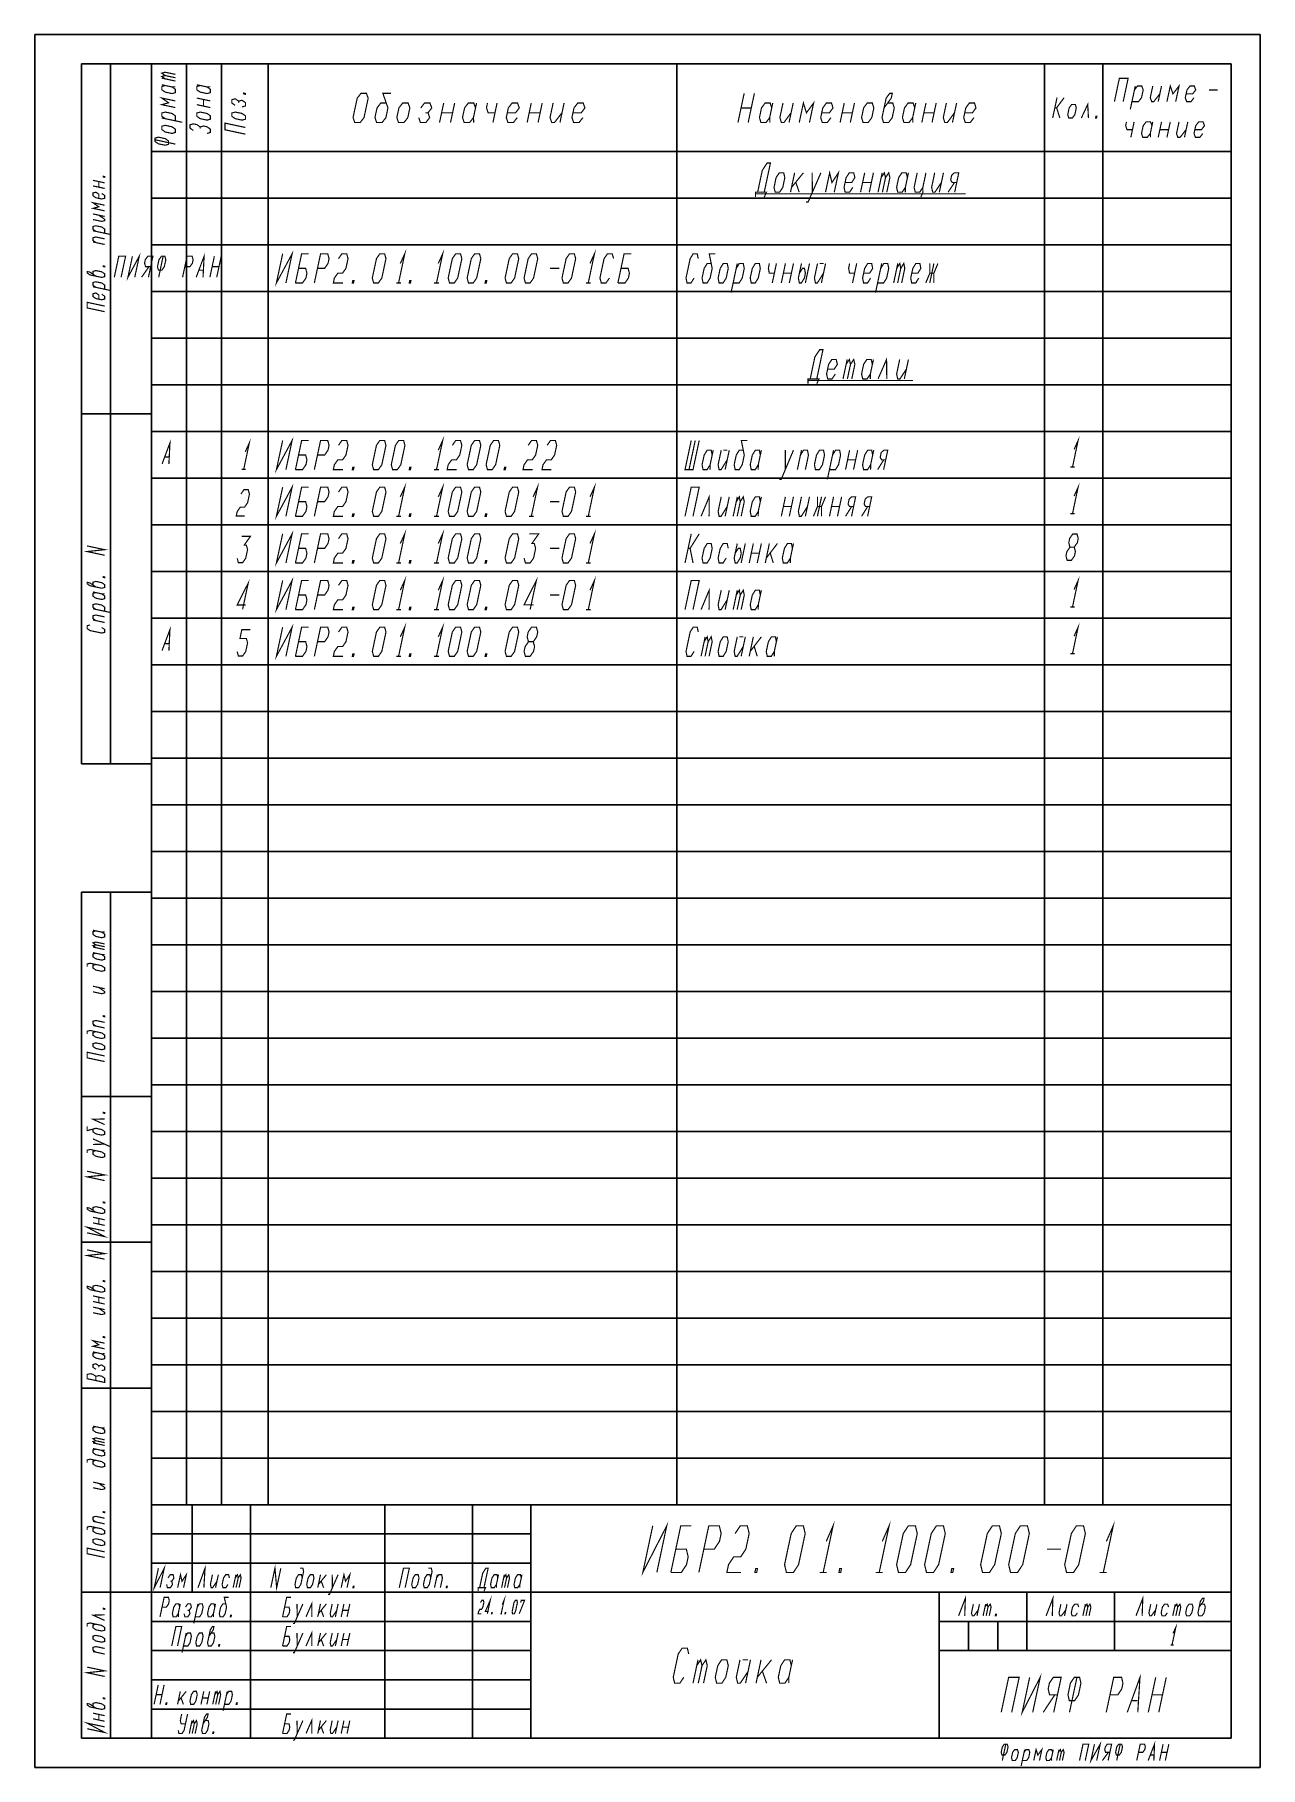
# Model space of a CAD drawing. Header units: millimetres. Extents: x 0 to 210, y 0 to 297.
import ezdxf

# ---------------------------------------------------------------- set-up
doc = ezdxf.new("R2010")
doc.units = ezdxf.units.MM
doc.header["$LTSCALE"] = 19.36
doc.layers.get('0').update_dxf_attribs({"linetype": 'CONTINUOUS'})

msp = doc.modelspace()

# ---------------------------------------------------------------- linework, layer by layer
at = {"color": 7, "linetype": 'CONTINUOUS'}
for p, q in [((0, 0), (0, 297)), ((0, 297), (210, 297)), ((210, 0), (210, 297)), ((20, 292), (8, 292)), ((8, 292), (8, 172)), ((13, 292), (13, 172)), ((205, 292), (20, 292)), ((20, 292), (20, 117)), ((20, 292), (20, 172)), ((20, 5), (20, 292)), ((20, 292), (205, 292)), ((26, 292), (26, 117)), ((32, 292), (32, 117)), ((40, 292), (40, 117)), ((110, 292), (110, 117)), ((173, 292), (173, 117)), ((183, 292), (183, 117)), ((205, 292), (205, 117)), ((205, 292), (205, 5)), ((205, 277), (20, 277)), ((205, 277), (20, 277)), ((20, 277), (20, 45)), ((26, 277), (26, 45)), ((32, 277), (32, 45)), ((40, 277), (40, 45)), ((110, 277), (110, 45)), ((173, 277), (173, 45)), ((183, 277), (183, 45)), ((205, 277), (205, 45)), ((205, 269), (20, 269)), ((205, 269), (20, 269)), ((205, 261), (20, 261)), ((205, 261), (20, 261)), ((205, 253), (20, 253)), ((205, 253), (20, 253)), ((205, 245), (20, 245)), ((205, 245), (20, 245)), ((205, 237), (20, 237)), ((205, 237), (20, 237)), ((20, 232), (8, 232)), ((205, 229), (20, 229)), ((205, 229), (20, 229)), ((205, 221), (20, 221)), ((205, 221), (20, 221)), ((205, 213), (20, 213)), ((205, 213), (20, 213)), ((205, 205), (20, 205)), ((205, 205), (20, 205)), ((205, 197), (20, 197)), ((205, 197), (20, 197)), ((205, 189), (20, 189)), ((205, 189), (20, 189)), ((205, 181), (20, 181)), ((205, 181), (20, 181)), ((205, 173), (20, 173)), ((205, 173), (20, 173)), ((20, 172), (8, 172)), ((205, 165), (20, 165)), ((205, 165), (20, 165)), ((205, 157), (20, 157)), ((205, 157), (20, 157)), ((20, 150), (8, 150)), ((8, 5), (8, 150)), ((13, 5), (13, 150)), ((20, 5), (20, 150)), ((205, 149), (20, 149)), ((205, 149), (20, 149)), ((205, 141), (20, 141)), ((205, 141), (20, 141)), ((205, 133), (20, 133)), ((205, 133), (20, 133)), ((205, 125), (20, 125)), ((205, 125), (20, 125)), ((205, 117), (20, 117)), ((205, 117), (20, 117)), ((20, 115), (8, 115)), ((205, 109), (20, 109)), ((205, 101), (20, 101)), ((205, 93), (20, 93)), ((20, 90), (8, 90)), ((205, 85), (20, 85)), ((205, 77), (20, 77)), ((205, 69), (20, 69)), ((20, 65), (8, 65)), ((205, 61), (20, 61)), ((205, 53), (20, 53)), ((205, 45), (20, 45)), ((20, 5), (20, 45)), ((205, 45), (20, 45)), ((27, 30), (27, 45)), ((37, 5), (37, 45)), ((60, 5), (60, 45)), ((75, 5), (75, 45)), ((85, 5), (85, 45)), ((205, 5), (205, 45)), ((85, 40), (20, 40)), ((85, 35), (20, 35)), ((20, 30), (8, 30)), ((205, 30), (20, 30)), ((155, 5), (155, 30)), ((170, 20), (170, 30)), ((185, 20), (185, 30)), ((85, 25), (20, 25)), ((205, 25), (155, 25)), ((160, 20), (160, 25)), ((165, 20), (165, 25)), ((85, 20), (20, 20)), ((205, 20), (155, 20)), ((85, 15), (20, 15)), ((85, 10), (20, 10)), ((20, 5), (8, 5)), ((205, 5), (20, 5)), ((0, 0), (210, 0))]:
    msp.add_line(p, q, dxfattribs=at)
at = {"color": 2, "linetype": 'CONTINUOUS', "const_width": 0.2}
for points in [[(22.36, 289.99), (21.78, 290.4), (22.36, 290.56), (24.11, 290.19)], [(22.36, 289.42), (21.78, 289.83), (22.36, 289.99), (24.11, 289.62)], [(24.11, 289.05), (21.78, 289.55)], [(21.78, 288.41), (23.53, 288.04), (24.11, 288.05)], [(22.36, 288.28), (21.78, 288.12), (21.78, 287.56), (22.36, 287.15), (23.53, 286.9), (24.11, 287.06), (24.11, 287.63), (23.53, 288.04)], [(27.78, 288.41), (29.53, 288.04), (30.11, 288.05)], [(28.36, 288.28), (27.78, 288.12), (27.78, 287.56), (28.36, 287.15), (29.53, 286.9), (30.11, 287.06), (30.11, 287.63), (29.53, 288.04)], [(185, 285.52), (185.85, 289.52), (187.35, 289.52), (186.5, 285.52)], [(187.72, 284.19), (188.57, 288.19)], [(188, 285.52), (189.12, 285.52), (189.64, 286.19), (189.93, 287.52), (189.69, 288.19), (188.94, 288.19), (188.43, 287.52)], [(191.57, 288.19), (191.14, 286.19), (191.38, 285.52), (191.75, 285.52), (192.78, 286.86)], [(193.07, 288.19), (192.5, 285.52)], [(194, 285.52), (194.57, 288.19), (195.03, 286.86), (196.07, 288.19), (195.5, 285.52)], [(197.28, 286.86), (198.41, 286.86), (198.93, 287.52), (198.69, 288.19), (197.94, 288.19), (197.43, 287.52), (197.14, 286.19), (197.37, 285.52), (198.12, 285.52), (198.64, 286.19)], [(24.11, 284.5), (21.78, 285), (22.94, 285.32), (21.78, 286.13), (24.11, 285.64)], [(27.78, 286.13), (30.11, 285.64)], [(28.94, 284.75), (28.94, 285.89)], [(35.53, 284.62), (36.11, 284.78), (36.11, 285.35), (35.53, 285.76), (34.94, 285.6), (34.36, 286.01), (33.78, 285.85), (33.78, 285.28), (34.36, 284.87)], [(34.94, 285.32), (34.94, 285.6)], [(36.11, 286.92), (36.11, 286.78), (35.82, 286.84), (35.82, 286.98), (36.11, 286.92)], [(54.84, 281.94), (54.55, 282.78), (55.26, 286.11), (55.91, 286.94), (56.84, 286.94), (57.14, 286.11), (56.43, 282.78), (55.78, 281.94), (54.84, 281.94)], [(60.24, 285.28), (59.3, 285.28), (58.66, 284.44), (58.3, 282.78), (58.59, 281.94), (59.53, 281.94), (60.18, 282.78), (60.53, 284.44), (59.66, 286.94), (61.06, 286.94)], [(62.05, 282.78), (62.34, 281.94), (63.28, 281.94), (63.93, 282.78), (64.28, 284.44), (63.99, 285.28), (63.05, 285.28), (62.41, 284.44), (62.05, 282.78)], [(65.8, 282.78), (66.09, 281.94), (67.03, 281.94), (67.68, 282.78), (67.39, 283.61), (68.03, 284.44), (67.74, 285.28), (66.8, 285.28), (66.16, 284.44)], [(69.37, 281.94), (70.08, 285.28)], [(71.96, 285.28), (71.25, 281.94)], [(75.53, 284.44), (75.24, 285.28), (74.3, 285.28), (73.66, 284.44), (73.3, 282.78), (73.59, 281.94), (74.53, 281.94), (75.18, 282.78)], [(75.71, 285.28), (75.18, 282.78), (75.23, 281.94)], [(77.58, 285.28), (77.41, 284.44), (77.7, 283.61), (78.87, 283.61)], [(79.22, 285.28), (78.52, 281.94)], [(80.98, 283.61), (82.39, 283.61), (83.03, 284.44), (82.74, 285.28), (81.8, 285.28), (81.16, 284.44), (80.8, 282.78), (81.09, 281.94), (82.03, 281.94), (82.68, 282.78)], [(84.38, 281.94), (85.08, 285.28)], [(86.96, 285.28), (86.25, 281.94)], [(88.83, 285.28), (88.3, 282.78), (88.59, 281.94), (89.06, 281.94), (90.35, 283.61)], [(90.71, 285.28), (90, 281.94)], [(92.23, 283.61), (93.64, 283.61), (94.28, 284.44), (93.99, 285.28), (93.05, 285.28), (92.41, 284.44), (92.05, 282.78), (92.34, 281.94), (93.28, 281.94), (93.93, 282.78)], [(120.5, 281.94), (121.56, 286.94)], [(123.31, 286.94), (122.25, 281.94)], [(126.28, 284.44), (126.02, 285.28), (125.15, 285.28), (124.53, 284.44), (124.18, 282.78), (124.44, 281.94), (125.31, 281.94), (125.93, 282.78)], [(126.46, 285.28), (125.93, 282.78), (125.97, 281.94)], [(128.21, 285.28), (127.68, 282.78), (127.94, 281.94), (128.38, 281.94), (129.6, 283.61)], [(129.96, 285.28), (129.25, 281.94)], [(131, 281.94), (131.71, 285.28), (132.23, 283.61), (133.46, 285.28), (132.75, 281.94)], [(134.85, 283.61), (136.17, 283.61), (136.78, 284.44), (136.52, 285.28), (135.65, 285.28), (135.03, 284.44), (134.68, 282.78), (134.94, 281.94), (135.81, 281.94), (136.43, 282.78)], [(138, 281.94), (138.71, 285.28)], [(140.46, 285.28), (139.75, 281.94)], [(141.68, 282.78), (141.94, 281.94), (142.81, 281.94), (143.43, 282.78), (143.78, 284.44), (143.52, 285.28), (142.65, 285.28), (142.03, 284.44), (141.68, 282.78)], [(145.53, 284.44), (146.76, 286.11), (146.94, 286.94), (146.5, 286.94), (145.89, 286.11), (145.18, 282.78), (145.44, 281.94), (146.31, 281.94), (146.93, 282.78), (147.28, 284.44), (147.02, 285.28), (146.15, 285.28)], [(150.78, 284.44), (150.52, 285.28), (149.65, 285.28), (149.03, 284.44), (148.68, 282.78), (148.94, 281.94), (149.81, 281.94), (150.43, 282.78)], [(150.96, 285.28), (150.43, 282.78), (150.47, 281.94)], [(152, 281.94), (152.71, 285.28)], [(154.46, 285.28), (153.75, 281.94)], [(156.21, 285.28), (155.68, 282.78), (155.94, 281.94), (156.38, 281.94), (157.6, 283.61)], [(157.96, 285.28), (157.25, 281.94)], [(159.35, 283.61), (160.67, 283.61), (161.28, 284.44), (161.02, 285.28), (160.15, 285.28), (159.53, 284.44), (159.18, 282.78), (159.44, 281.94), (160.31, 281.94), (160.93, 282.78)], [(174.42, 282.71), (175.17, 286.21)], [(174.8, 284.46), (175.1, 284.46), (176.39, 286.21)], [(177, 283.29), (177.18, 282.71), (177.79, 282.71), (178.22, 283.29), (178.47, 284.46), (178.29, 285.04), (177.68, 285.04), (177.25, 284.46), (177, 283.29)], [(179.33, 282.71), (180.43, 285.04), (180.55, 282.71)], [(201.18, 287.52), (202.68, 287.52)], [(24.11, 282.23), (24.11, 283.08), (23.53, 283.49), (22.36, 283.73), (21.78, 283.57), (21.78, 283.01), (22.36, 282.6)], [(25.28, 281.98), (21.78, 282.72)], [(30.11, 284.5), (27.78, 285)], [(29.53, 282.35), (30.11, 282.51), (30.11, 283.08), (29.53, 283.49), (28.36, 283.73), (27.78, 283.57), (27.78, 283.01), (28.36, 282.6), (29.53, 282.35)], [(35.53, 282.35), (36.11, 282.51), (36.11, 283.08), (35.53, 283.49), (34.36, 283.73), (33.78, 283.57), (33.78, 283.01), (34.36, 282.6), (35.53, 282.35)], [(66.92, 283.61), (67.39, 283.61)], [(69.73, 283.61), (71.6, 283.61)], [(84.73, 283.61), (86.6, 283.61)], [(121.03, 284.44), (122.78, 284.44)], [(138.35, 283.61), (140.1, 283.61)], [(152.35, 283.61), (154.1, 283.61)], [(175.65, 282.71), (175.1, 284.46)], [(181.93, 282.71), (181.77, 282.71), (181.84, 283), (181.99, 283), (181.93, 282.71)], [(187.07, 282.05), (186.93, 281.39), (187.16, 280.72), (188.1, 280.72)], [(188.38, 282.05), (187.81, 279.39)], [(191.43, 281.39), (191.19, 282.05), (190.44, 282.05), (189.93, 281.39), (189.64, 280.05), (189.87, 279.39), (190.63, 279.39), (191.14, 280.05)], [(191.57, 282.05), (191.14, 280.05), (191.19, 279.39)], [(192.5, 279.39), (193.07, 282.05)], [(194.57, 282.05), (194, 279.39)], [(196.07, 282.05), (195.64, 280.05), (195.87, 279.39), (196.25, 279.39), (197.28, 280.72)], [(197.57, 282.05), (197, 279.39)], [(198.78, 280.72), (199.91, 280.72), (200.43, 281.39), (200.19, 282.05), (199.44, 282.05), (198.93, 281.39), (198.64, 280.05), (198.88, 279.39), (199.63, 279.39), (200.14, 280.05)], [(20.61, 278.99), (20.61, 278.7), (21.19, 278.29), (22.36, 278.05), (22.94, 278.21), (22.94, 278.78), (22.36, 279.18), (21.19, 279.43), (20.61, 279.27), (20.61, 278.99), (24.11, 278.24)], [(23.53, 280.07), (24.11, 280.23), (24.11, 280.8), (23.53, 281.21), (22.36, 281.46), (21.78, 281.3), (21.78, 280.73), (22.36, 280.32), (23.53, 280.07)], [(29.53, 280.07), (30.11, 280.23), (30.11, 280.8), (29.53, 281.21), (28.94, 281.34), (28.36, 281.18), (27.78, 281.58), (27.19, 281.71), (26.61, 281.55), (26.61, 280.98), (27.19, 280.57)], [(28.36, 280.89), (28.36, 281.18)], [(36.11, 279.95), (32.61, 280.69), (32.61, 281.83), (36.11, 281.09)], [(192.78, 280.72), (194.28, 280.72)], [(123.87, 269.99), (124.67, 273.74), (125.5, 274.99), (126.06, 274.99), (125, 269.99)], [(126.68, 270.82), (126.88, 269.99), (127.63, 269.99), (128.18, 270.82), (128.53, 272.49), (128.33, 273.32), (127.58, 273.32), (127.03, 272.49), (126.68, 270.82)], [(130.21, 273.32), (129.5, 269.99)], [(129.68, 270.82), (131.71, 273.32)], [(132.15, 268.32), (132.52, 268.32), (134.71, 273.32)], [(133.21, 273.32), (133.25, 269.99)], [(135.5, 269.99), (136.21, 273.32), (136.6, 271.65), (137.71, 273.32), (137, 269.99)], [(138.85, 271.65), (139.98, 271.65), (140.53, 272.49), (140.33, 273.32), (139.58, 273.32), (139.03, 272.49), (138.68, 270.82), (138.87, 269.99), (139.62, 269.99), (140.18, 270.82)], [(141.5, 269.99), (142.21, 273.32)], [(143.71, 273.32), (143, 269.99)], [(144.5, 269.99), (145.21, 273.32)], [(145.03, 272.49), (145.58, 273.32), (145.78, 272.49), (145.25, 269.99)], [(145.78, 272.49), (146.33, 273.32), (146.53, 272.49), (146, 269.99)], [(149.53, 272.49), (149.33, 273.32), (148.58, 273.32), (148.03, 272.49), (147.68, 270.82), (147.87, 269.99), (148.62, 269.99), (149.18, 270.82)], [(149.71, 273.32), (149.18, 270.82), (149.19, 269.99)], [(151.21, 273.32), (150.68, 270.82), (150.88, 269.99), (151.63, 269.99), (152.18, 270.82), (152.19, 269.99), (151.82, 269.15)], [(152.71, 273.32), (152.18, 270.82)], [(154.21, 273.32), (153.68, 270.82), (153.87, 269.99), (154.25, 269.99), (155.35, 271.65)], [(155.71, 273.32), (155, 269.99)], [(157.63, 269.99), (158.33, 273.32), (157.58, 273.32), (157.12, 272.9), (156.94, 272.07), (157.23, 271.65), (157.98, 271.65)], [(9.99, 272.03), (11.99, 271.6)], [(11.99, 270.64), (9.99, 271.07)], [(10.99, 270.85), (10.99, 271.81)], [(11.99, 272.68), (11.99, 272.56), (11.74, 272.61), (11.74, 272.73), (11.99, 272.68)], [(130.42, 271.65), (131, 269.99)], [(141.85, 271.65), (143.35, 271.65)], [(156.5, 269.99), (157.6, 271.65)], [(11.99, 266.8), (9.99, 267.23), (10.99, 267.49), (9.99, 268.19), (11.99, 267.76)], [(10.99, 268.93), (10.99, 269.65), (10.49, 270), (9.99, 269.87), (9.99, 269.39), (10.49, 269.04), (11.49, 268.83), (11.99, 268.96), (11.99, 269.44), (11.49, 269.79)], [(123.51, 269.15), (123.5, 269.99), (125.38, 269.99), (125.01, 269.15)], [(123.5, 269.71), (159.5, 269.71)], [(9.99, 266.27), (11.99, 265.84)], [(9.99, 265.31), (11.49, 264.99), (11.99, 265.12), (11.99, 265.36), (10.99, 266.05)], [(11.99, 262.96), (11.99, 263.68), (11.49, 264.03), (10.49, 264.24), (9.99, 264.11), (9.99, 263.63), (10.49, 263.28)], [(12.99, 262.75), (9.99, 263.39)], [(10.49, 261.36), (9.99, 261.71), (9.99, 262.19), (10.49, 262.32), (11.99, 262)], [(11.99, 261.04), (9.99, 261.47)], [(13.64, 255.42), (14.41, 259.02), (15.58, 259.02), (14.81, 255.42)], [(16.75, 259.02), (15.98, 255.42), (17.92, 259.02), (17.15, 255.42)], [(19.49, 255.42), (20.26, 259.02), (19.38, 259.02), (18.96, 258.42), (18.83, 257.82), (19, 257.22), (19.87, 257.22)], [(22.01, 259.02), (21.72, 259.02), (21.3, 258.42), (21.04, 257.22), (21.21, 256.62), (21.79, 256.62), (22.21, 257.22), (22.47, 258.42), (22.3, 259.02), (22.01, 259.02), (21.25, 255.42)], [(25.34, 255.42), (26.11, 259.02), (26.98, 259.02), (27.15, 258.42), (27.02, 257.82), (26.6, 257.22), (25.72, 257.22)], [(27.68, 255.42), (29.03, 259.02), (28.85, 255.42)], [(30.02, 255.42), (30.79, 259.02)], [(31.96, 259.02), (31.19, 255.42)], [(42.49, 259.44), (41.42, 254.44), (44.11, 259.44), (43.05, 254.44)], [(44.68, 254.44), (45.74, 259.44), (46.96, 259.44)], [(47.92, 254.44), (48.99, 259.44), (50.21, 259.44), (50.44, 258.61), (50.26, 257.78), (49.68, 256.94), (48.46, 256.94)], [(52.06, 258.61), (52.64, 259.44), (53.46, 259.44), (53.69, 258.61), (53.33, 256.94), (52.75, 256.11), (51.94, 256.11), (51.35, 255.28), (51.18, 254.44), (52.8, 254.44)], [(58.08, 254.44), (57.85, 255.28), (58.56, 258.61), (59.14, 259.44), (59.96, 259.44), (60.19, 258.61), (59.48, 255.28), (58.89, 254.44), (58.08, 254.44)], [(62.65, 257.78), (63.41, 259.44), (62.35, 254.44)], [(69.15, 257.78), (69.91, 259.44), (68.85, 254.44)], [(71.08, 254.44), (70.85, 255.28), (71.56, 258.61), (72.14, 259.44), (72.96, 259.44), (73.19, 258.61), (72.48, 255.28), (71.89, 254.44), (71.08, 254.44)], [(74.33, 254.44), (74.1, 255.28), (74.81, 258.61), (75.39, 259.44), (76.21, 259.44), (76.44, 258.61), (75.73, 255.28), (75.14, 254.44), (74.33, 254.44)], [(80.83, 254.44), (80.6, 255.28), (81.31, 258.61), (81.89, 259.44), (82.71, 259.44), (82.94, 258.61), (82.23, 255.28), (81.64, 254.44), (80.83, 254.44)], [(84.08, 254.44), (83.85, 255.28), (84.56, 258.61), (85.14, 259.44), (85.96, 259.44), (86.19, 258.61), (85.48, 255.28), (84.89, 254.44), (84.08, 254.44)], [(90.58, 254.44), (90.35, 255.28), (91.06, 258.61), (91.64, 259.44), (92.46, 259.44), (92.69, 258.61), (91.98, 255.28), (91.39, 254.44), (90.58, 254.44)], [(95.15, 257.78), (95.91, 259.44), (94.85, 254.44)], [(99.19, 258.61), (98.96, 259.44), (98.14, 259.44), (97.56, 258.61), (96.85, 255.28), (97.08, 254.44), (97.89, 254.44), (98.48, 255.28)], [(99.93, 254.44), (100.99, 259.44), (102.21, 259.44)], [(113.69, 258.61), (113.52, 259.44), (112.83, 259.44), (112.31, 258.61), (111.6, 255.28), (111.77, 254.44), (112.46, 254.44), (112.98, 255.28)], [(115.91, 257.78), (115.23, 257.78), (114.71, 256.94), (114.35, 255.28), (114.52, 254.44), (115.21, 254.44), (115.73, 255.28), (116.08, 256.94), (115.58, 259.44), (116.61, 259.44)], [(10.49, 255.6), (9.49, 256.29), (8.99, 256.4), (8.99, 256.16), (9.49, 255.81), (11.49, 255.39), (11.99, 255.52), (11.99, 256), (11.49, 256.35), (10.49, 256.56), (9.99, 256.43), (9.99, 255.95)], [(11.99, 257.32), (11.99, 257.2), (11.74, 257.25), (11.74, 257.37), (11.99, 257.32)], [(18.32, 255.42), (19.58, 257.22)], [(28.23, 256.62), (28.81, 256.62)], [(30.4, 257.22), (31.57, 257.22)], [(44.68, 254.44), (45.89, 254.44), (46.48, 255.28), (46.65, 256.11), (46.43, 256.94), (45.21, 256.94)], [(88.27, 256.94), (89.89, 256.94)], [(99.93, 254.44), (101.14, 254.44), (101.73, 255.28), (101.9, 256.11), (101.68, 256.94), (100.46, 256.94)], [(117.1, 255.28), (117.27, 254.44), (117.96, 254.44), (118.48, 255.28), (118.83, 256.94), (118.66, 257.78), (117.98, 257.78), (117.46, 256.94), (117.1, 255.28)], [(119.32, 252.78), (120.38, 257.78)], [(119.68, 254.44), (120.71, 254.44), (121.23, 255.28), (121.58, 256.94), (121.41, 257.78), (120.73, 257.78), (120.21, 256.94)], [(122.6, 255.28), (122.77, 254.44), (123.46, 254.44), (123.98, 255.28), (124.33, 256.94), (124.16, 257.78), (123.48, 257.78), (122.96, 256.94), (122.6, 255.28)], [(125.88, 257.78), (125.71, 256.94), (125.87, 256.11), (126.73, 256.11)], [(127.09, 257.78), (126.38, 254.44)], [(127.93, 254.44), (128.63, 257.78)], [(128.28, 256.11), (129.65, 256.11)], [(130.01, 257.78), (129.3, 254.44)], [(131.38, 257.78), (130.85, 255.28), (131.02, 254.44), (131.36, 254.44), (131.88, 255.28), (132.06, 256.11), (131.89, 256.94), (131.55, 256.94), (131.03, 256.11)], [(132.76, 257.78), (132.05, 254.44)], [(134.13, 257.78), (133.6, 255.28), (133.77, 254.44), (134.11, 254.44), (135.15, 256.11)], [(134.48, 257.78), (135.16, 257.78)], [(135.51, 257.78), (134.8, 254.44)], [(139.63, 257.78), (139.46, 256.94), (139.62, 256.11), (140.48, 256.11)], [(140.84, 257.78), (140.13, 254.44)], [(142.03, 256.11), (143.06, 256.11), (143.58, 256.94), (143.41, 257.78), (142.73, 257.78), (142.21, 256.94), (141.85, 255.28), (142.02, 254.44), (142.71, 254.44), (143.23, 255.28)], [(144.07, 252.78), (145.13, 257.78)], [(144.43, 254.44), (145.46, 254.44), (145.98, 255.28), (146.33, 256.94), (146.16, 257.78), (145.48, 257.78), (144.96, 256.94)], [(147.18, 254.44), (147.88, 257.78)], [(147.71, 256.94), (148.23, 257.78), (148.39, 256.94), (147.86, 254.44)], [(148.39, 256.94), (148.91, 257.78), (149.08, 256.94), (148.55, 254.44)], [(150.28, 256.11), (151.31, 256.11), (151.83, 256.94), (151.66, 257.78), (150.98, 257.78), (150.46, 256.94), (150.1, 255.28), (150.27, 254.44), (150.96, 254.44), (151.48, 255.28)], [(152.68, 254.44), (153.37, 256.11), (153.38, 257.78)], [(154.07, 257.78), (153.36, 254.44)], [(153.37, 256.11), (154.06, 256.11)], [(154.76, 257.78), (154.06, 256.11), (154.05, 254.44)], [(11.99, 253.36), (11.99, 254.08), (11.49, 254.43), (10.49, 254.64), (9.99, 254.51), (9.99, 254.03), (10.49, 253.68)], [(12.99, 253.15), (9.99, 253.79)], [(10.99, 251.65), (10.99, 252.37), (10.49, 252.72), (9.99, 252.59), (9.99, 252.11), (10.49, 251.76), (11.49, 251.55), (11.99, 251.68), (11.99, 252.16), (11.49, 252.51)], [(54.63, 254.44), (54.42, 254.44), (54.51, 254.86), (54.72, 254.86), (54.63, 254.44)], [(61.94, 254.44), (62.75, 254.44)], [(64.38, 254.44), (64.18, 254.44), (64.26, 254.86), (64.47, 254.86), (64.38, 254.44)], [(68.44, 254.44), (69.25, 254.44)], [(77.38, 254.44), (77.17, 254.44), (77.26, 254.86), (77.47, 254.86), (77.38, 254.44)], [(94.44, 254.44), (95.25, 254.44)], [(11.99, 249.52), (8.99, 250.16), (8.99, 251.12), (11.99, 250.48)], [(132.88, 237.99), (133.67, 241.74), (134.5, 242.99), (135.06, 242.99), (134, 237.99)], [(135.85, 239.65), (136.98, 239.65), (137.53, 240.49), (137.33, 241.32), (136.58, 241.32), (136.03, 240.49), (135.68, 238.82), (135.88, 237.99), (136.62, 237.99), (137.18, 238.82)], [(138.5, 237.99), (139.21, 241.32)], [(139.03, 240.49), (139.58, 241.32), (139.78, 240.49), (139.25, 237.99)], [(139.78, 240.49), (140.33, 241.32), (140.53, 240.49), (140, 237.99)], [(143.53, 240.49), (143.33, 241.32), (142.58, 241.32), (142.03, 240.49), (141.68, 238.82), (141.88, 237.99), (142.63, 237.99), (143.18, 238.82)], [(143.71, 241.32), (143.18, 238.82), (143.19, 237.99)], [(144.5, 237.99), (145.96, 241.32), (146, 237.99)], [(148.21, 241.32), (147.68, 238.82), (147.87, 237.99), (148.25, 237.99), (149.35, 239.65)], [(149.71, 241.32), (149, 237.99)], [(132.51, 237.15), (132.5, 237.99), (134.38, 237.99), (134.01, 237.15)], [(132.5, 237.71), (150.5, 237.71)], [(21.83, 223.42), (23.18, 227.02), (23, 223.42)], [(36.09, 225.5), (36.77, 227), (35.82, 222.5)], [(42.49, 227.44), (41.42, 222.44), (44.11, 227.44), (43.05, 222.44)], [(44.68, 222.44), (45.74, 227.44), (46.96, 227.44)], [(47.92, 222.44), (48.99, 227.44), (50.21, 227.44), (50.44, 226.61), (50.26, 225.78), (49.68, 224.94), (48.46, 224.94)], [(52.06, 226.61), (52.64, 227.44), (53.46, 227.44), (53.69, 226.61), (53.33, 224.94), (52.75, 224.11), (51.94, 224.11), (51.35, 223.28), (51.18, 222.44), (52.8, 222.44)], [(58.08, 222.44), (57.85, 223.28), (58.56, 226.61), (59.14, 227.44), (59.96, 227.44), (60.19, 226.61), (59.48, 223.28), (58.89, 222.44), (58.08, 222.44)], [(61.33, 222.44), (61.1, 223.28), (61.81, 226.61), (62.39, 227.44), (63.21, 227.44), (63.44, 226.61), (62.73, 223.28), (62.14, 222.44), (61.33, 222.44)], [(69.15, 225.78), (69.91, 227.44), (68.85, 222.44)], [(71.56, 226.61), (72.14, 227.44), (72.96, 227.44), (73.19, 226.61), (72.83, 224.94), (72.25, 224.11), (71.44, 224.11), (70.85, 223.28), (70.68, 222.44), (72.3, 222.44)], [(74.33, 222.44), (74.1, 223.28), (74.81, 226.61), (75.39, 227.44), (76.21, 227.44), (76.44, 226.61), (75.73, 223.28), (75.14, 222.44), (74.33, 222.44)], [(77.58, 222.44), (77.35, 223.28), (78.06, 226.61), (78.64, 227.44), (79.46, 227.44), (79.69, 226.61), (78.98, 223.28), (78.39, 222.44), (77.58, 222.44)], [(84.56, 226.61), (85.14, 227.44), (85.96, 227.44), (86.19, 226.61), (85.83, 224.94), (85.25, 224.11), (84.44, 224.11), (83.85, 223.28), (83.67, 222.44), (85.3, 222.44)], [(87.81, 226.61), (88.39, 227.44), (89.21, 227.44), (89.44, 226.61), (89.08, 224.94), (88.5, 224.11), (87.69, 224.11), (87.1, 223.28), (86.93, 222.44), (88.55, 222.44)], [(112.49, 227.44), (111.43, 222.44), (112.8, 222.44), (113.86, 227.44)], [(113.18, 227.44), (112.11, 222.44)], [(116.08, 224.94), (115.91, 225.78), (115.23, 225.78), (114.71, 224.94), (114.35, 223.28), (114.52, 222.44), (115.21, 222.44), (115.73, 223.28)], [(116.26, 225.78), (115.73, 223.28), (115.72, 222.44)], [(117.63, 225.78), (117.1, 223.28), (117.27, 222.44), (117.61, 222.44), (118.65, 224.11)], [(117.98, 225.78), (118.66, 225.78)], [(119.01, 225.78), (118.3, 222.44)], [(121.41, 225.78), (120.73, 225.78), (120.21, 224.94), (119.85, 223.28), (120.02, 222.44), (120.71, 222.44), (121.23, 223.28), (121.58, 224.94), (121.08, 227.44), (122.11, 227.44)], [(124.33, 224.94), (124.16, 225.78), (123.48, 225.78), (122.96, 224.94), (122.6, 223.28), (122.77, 222.44), (123.46, 222.44), (123.98, 223.28)], [(124.51, 225.78), (123.98, 223.28), (123.97, 222.44)], [(127.57, 220.78), (127.91, 220.78), (130.01, 225.78)], [(128.63, 225.78), (128.61, 222.44)], [(130.68, 222.44), (131.38, 225.78)], [(131.21, 224.94), (131.73, 225.78), (132.41, 225.78), (132.58, 224.94), (132.05, 222.44)], [(133.6, 223.28), (133.77, 222.44), (134.46, 222.44), (134.98, 223.28), (135.33, 224.94), (135.16, 225.78), (134.48, 225.78), (133.96, 224.94), (133.6, 223.28)], [(135.82, 220.78), (136.88, 225.78)], [(136.18, 222.44), (137.21, 222.44), (137.73, 223.28), (138.08, 224.94), (137.91, 225.78), (137.23, 225.78), (136.71, 224.94)], [(138.93, 222.44), (139.63, 225.78)], [(141.01, 225.78), (140.3, 222.44)], [(143.58, 224.94), (143.41, 225.78), (142.73, 225.78), (142.21, 224.94), (141.85, 223.28), (142.02, 222.44), (142.71, 222.44), (143.23, 223.28)], [(143.76, 225.78), (143.23, 223.28), (143.22, 222.44)], [(145.46, 222.44), (146.16, 225.78), (145.48, 225.78), (145.04, 225.36), (144.87, 224.53), (145.12, 224.11), (145.81, 224.11)], [(178.09, 225.9), (178.77, 227.4), (177.82, 222.9)], [(22.38, 224.62), (22.96, 224.62)], [(44.68, 222.44), (45.89, 222.44), (46.48, 223.28), (46.65, 224.11), (46.43, 224.94), (45.21, 224.94)], [(54.63, 222.44), (54.42, 222.44), (54.51, 222.86), (54.72, 222.86), (54.63, 222.44)], [(64.38, 222.44), (64.18, 222.44), (64.26, 222.86), (64.47, 222.86), (64.38, 222.44)], [(80.63, 222.44), (80.43, 222.44), (80.51, 222.86), (80.72, 222.86), (80.63, 222.44)], [(139.28, 224.11), (140.65, 224.11)], [(144.43, 222.44), (145.47, 224.11)], [(177.45, 222.9), (178.18, 222.9)], [(35.45, 222.5), (36.18, 222.5)], [(42.49, 219.44), (41.42, 214.44), (44.11, 219.44), (43.05, 214.44)], [(62.65, 217.78), (63.41, 219.44), (62.35, 214.44)], [(68.44, 222.44), (69.25, 222.44)], [(69.15, 217.78), (69.91, 219.44), (68.85, 214.44)], [(85.4, 217.78), (86.16, 219.44), (85.1, 214.44)], [(95.15, 217.78), (95.91, 219.44), (94.85, 214.44)], [(178.09, 217.9), (178.77, 219.4), (177.82, 214.9)], [(35.33, 218.25), (35.86, 219), (36.59, 219), (36.8, 218.25), (36.48, 216.75), (35.95, 216), (35.22, 216), (34.7, 215.25), (34.54, 214.5), (36, 214.5)], [(44.68, 214.44), (45.74, 219.44), (46.96, 219.44)], [(44.68, 214.44), (45.89, 214.44), (46.48, 215.28), (46.65, 216.11), (46.43, 216.94), (45.21, 216.94)], [(47.92, 214.44), (48.99, 219.44), (50.21, 219.44), (50.44, 218.61), (50.26, 217.78), (49.68, 216.94), (48.46, 216.94)], [(52.06, 218.61), (52.64, 219.44), (53.46, 219.44), (53.69, 218.61), (53.33, 216.94), (52.75, 216.11), (51.94, 216.11), (51.35, 215.28), (51.18, 214.44), (52.8, 214.44)], [(58.08, 214.44), (57.85, 215.28), (58.56, 218.61), (59.14, 219.44), (59.96, 219.44), (60.19, 218.61), (59.48, 215.28), (58.89, 214.44), (58.08, 214.44)], [(71.08, 214.44), (70.85, 215.28), (71.56, 218.61), (72.14, 219.44), (72.96, 219.44), (73.19, 218.61), (72.48, 215.28), (71.89, 214.44), (71.08, 214.44)], [(74.33, 214.44), (74.1, 215.28), (74.81, 218.61), (75.39, 219.44), (76.21, 219.44), (76.44, 218.61), (75.73, 215.28), (75.14, 214.44), (74.33, 214.44)], [(80.83, 214.44), (80.6, 215.28), (81.31, 218.61), (81.89, 219.44), (82.71, 219.44), (82.94, 218.61), (82.23, 215.28), (81.64, 214.44), (80.83, 214.44)], [(88.27, 216.94), (89.89, 216.94)], [(90.58, 214.44), (90.35, 215.28), (91.06, 218.61), (91.64, 219.44), (92.46, 219.44), (92.69, 218.61), (91.98, 215.28), (91.39, 214.44), (90.58, 214.44)], [(111.43, 214.44), (112.49, 219.44), (113.86, 219.44), (112.8, 214.44)], [(114.18, 214.44), (115.57, 217.78), (115.55, 214.44)], [(117.63, 217.78), (117.1, 215.28), (117.27, 214.44), (117.61, 214.44), (118.65, 216.11)], [(119.01, 217.78), (118.3, 214.44)], [(119.68, 214.44), (120.38, 217.78)], [(120.21, 216.94), (120.73, 217.78), (120.89, 216.94), (120.36, 214.44)], [(120.89, 216.94), (121.41, 217.78), (121.58, 216.94), (121.05, 214.44)], [(124.33, 216.94), (124.16, 217.78), (123.48, 217.78), (122.96, 216.94), (122.6, 215.28), (122.77, 214.44), (123.46, 214.44), (123.98, 215.28)], [(124.51, 217.78), (123.98, 215.28), (123.97, 214.44)], [(127.93, 214.44), (128.63, 217.78)], [(130.01, 217.78), (129.3, 214.44)], [(131.38, 217.78), (130.85, 215.28), (131.02, 214.44), (131.36, 214.44), (132.4, 216.11)], [(132.76, 217.78), (132.05, 214.44)], [(133.43, 214.44), (134.12, 216.11), (134.13, 217.78)], [(134.82, 217.78), (134.11, 214.44)], [(135.51, 217.78), (134.81, 216.11), (134.8, 214.44)], [(136.18, 214.44), (136.88, 217.78)], [(138.26, 217.78), (137.55, 214.44)], [(139.96, 214.44), (140.66, 217.78), (139.98, 217.78), (139.54, 217.36), (139.37, 216.53), (139.62, 216.11), (140.31, 216.11)], [(142.71, 214.44), (143.41, 217.78), (142.73, 217.78), (142.29, 217.36), (142.12, 216.53), (142.37, 216.11), (143.06, 216.11)], [(54.63, 214.44), (54.42, 214.44), (54.51, 214.86), (54.72, 214.86), (54.63, 214.44)], [(61.94, 214.44), (62.75, 214.44)], [(64.38, 214.44), (64.18, 214.44), (64.26, 214.86), (64.47, 214.86), (64.38, 214.44)], [(68.44, 214.44), (69.25, 214.44)], [(77.38, 214.44), (77.17, 214.44), (77.26, 214.86), (77.47, 214.86), (77.38, 214.44)], [(84.69, 214.44), (85.5, 214.44)], [(94.44, 214.44), (95.25, 214.44)], [(128.28, 216.11), (129.65, 216.11)], [(134.12, 216.11), (134.81, 216.11)], [(136.53, 216.11), (137.9, 216.11)], [(138.93, 214.44), (139.97, 216.11)], [(141.68, 214.44), (142.72, 216.11)], [(177.45, 214.9), (178.18, 214.9)], [(35.49, 211), (36.96, 211), (35.91, 209.5), (36.27, 209.5), (36.48, 208.75), (36.16, 207.25), (35.63, 206.5), (34.9, 206.5), (34.7, 207.25)], [(42.49, 211.44), (41.42, 206.44), (44.11, 211.44), (43.05, 206.44)], [(44.68, 206.44), (45.74, 211.44), (46.96, 211.44)], [(47.92, 206.44), (48.99, 211.44), (50.21, 211.44), (50.44, 210.61), (50.26, 209.78), (49.68, 208.94), (48.46, 208.94)], [(52.06, 210.61), (52.64, 211.44), (53.46, 211.44), (53.69, 210.61), (53.33, 208.94), (52.75, 208.11), (51.94, 208.11), (51.35, 207.28), (51.18, 206.44), (52.8, 206.44)], [(58.08, 206.44), (57.85, 207.28), (58.56, 210.61), (59.14, 211.44), (59.96, 211.44), (60.19, 210.61), (59.48, 207.28), (58.89, 206.44), (58.08, 206.44)], [(62.65, 209.78), (63.41, 211.44), (62.35, 206.44)], [(69.15, 209.78), (69.91, 211.44), (68.85, 206.44)], [(71.08, 206.44), (70.85, 207.28), (71.56, 210.61), (72.14, 211.44), (72.96, 211.44), (73.19, 210.61), (72.48, 207.28), (71.89, 206.44), (71.08, 206.44)], [(74.33, 206.44), (74.1, 207.28), (74.81, 210.61), (75.39, 211.44), (76.21, 211.44), (76.44, 210.61), (75.73, 207.28), (75.14, 206.44), (74.33, 206.44)], [(80.83, 206.44), (80.6, 207.28), (81.31, 210.61), (81.89, 211.44), (82.71, 211.44), (82.94, 210.61), (82.23, 207.28), (81.64, 206.44), (80.83, 206.44)], [(84.74, 211.44), (86.36, 211.44), (85.2, 209.78), (85.6, 209.78), (85.83, 208.94), (85.48, 207.28), (84.89, 206.44), (84.08, 206.44), (83.85, 207.28)], [(90.58, 206.44), (90.35, 207.28), (91.06, 210.61), (91.64, 211.44), (92.46, 211.44), (92.69, 210.61), (91.98, 207.28), (91.39, 206.44), (90.58, 206.44)], [(95.15, 209.78), (95.91, 211.44), (94.85, 206.44)], [(111.43, 206.44), (112.49, 211.44)], [(111.96, 208.94), (112.3, 208.94), (113.86, 211.44)], [(178.11, 209.15), (178.64, 209.9), (178.8, 210.65), (178.59, 211.4), (177.86, 211.4), (177.33, 210.65), (177.18, 209.9), (177.38, 209.15)], [(11.99, 207.76), (8.99, 208.4), (11.99, 208.72), (8.99, 209.36)], [(44.68, 206.44), (45.89, 206.44), (46.48, 207.28), (46.65, 208.11), (46.43, 208.94), (45.21, 208.94)], [(88.27, 208.94), (89.89, 208.94)], [(112.8, 206.44), (112.3, 208.94)], [(114.35, 207.28), (114.52, 206.44), (115.21, 206.44), (115.73, 207.28), (116.08, 208.94), (115.91, 209.78), (115.23, 209.78), (114.71, 208.94), (114.35, 207.28)], [(118.83, 208.94), (118.66, 209.78), (117.98, 209.78), (117.46, 208.94), (117.1, 207.28), (117.27, 206.44), (117.96, 206.44), (118.48, 207.28)], [(120.38, 209.78), (119.85, 207.28), (120.02, 206.44), (120.36, 206.44), (120.88, 207.28), (121.06, 208.11), (120.89, 208.94), (120.55, 208.94), (120.03, 208.11)], [(121.76, 209.78), (121.05, 206.44)], [(122.43, 206.44), (123.13, 209.78)], [(122.78, 208.11), (124.15, 208.11)], [(124.51, 209.78), (123.8, 206.44)], [(125.88, 209.78), (125.18, 206.44)], [(125.35, 207.28), (127.26, 209.78)], [(126.04, 208.11), (126.55, 206.44)], [(129.83, 208.94), (129.66, 209.78), (128.98, 209.78), (128.46, 208.94), (128.1, 207.28), (128.27, 206.44), (128.96, 206.44), (129.48, 207.28)], [(130.01, 209.78), (129.48, 207.28), (129.47, 206.44)], [(176.9, 206.9), (177.63, 206.9), (178.16, 207.65), (178.32, 208.4), (178.11, 209.15), (177.38, 209.15), (176.86, 208.4), (176.7, 207.65), (176.9, 206.9)], [(54.63, 206.44), (54.42, 206.44), (54.51, 206.86), (54.72, 206.86), (54.63, 206.44)], [(61.94, 206.44), (62.75, 206.44)], [(64.38, 206.44), (64.18, 206.44), (64.26, 206.86), (64.47, 206.86), (64.38, 206.44)], [(68.44, 206.44), (69.25, 206.44)], [(77.38, 206.44), (77.17, 206.44), (77.26, 206.86), (77.47, 206.86), (77.38, 206.44)], [(94.44, 206.44), (95.25, 206.44)], [(10.49, 202.32), (9.49, 203.01), (8.99, 203.12), (8.99, 202.88), (9.49, 202.53), (11.49, 202.11), (11.99, 202.24), (11.99, 202.72), (11.49, 203.07), (10.49, 203.28), (9.99, 203.15), (9.99, 202.67)], [(11.99, 204.04), (11.99, 203.92), (11.74, 203.97), (11.74, 204.09), (11.99, 204.04)], [(35.63, 198.5), (36.59, 203), (34.7, 199.25), (36.16, 199.25)], [(42.49, 203.44), (41.42, 198.44), (44.11, 203.44), (43.05, 198.44)], [(44.68, 198.44), (45.74, 203.44), (46.96, 203.44)], [(47.92, 198.44), (48.99, 203.44), (50.21, 203.44), (50.44, 202.61), (50.26, 201.78), (49.68, 200.94), (48.46, 200.94)], [(52.06, 202.61), (52.64, 203.44), (53.46, 203.44), (53.69, 202.61), (53.33, 200.94), (52.75, 200.11), (51.94, 200.11), (51.35, 199.28), (51.18, 198.44), (52.8, 198.44)], [(58.08, 198.44), (57.85, 199.28), (58.56, 202.61), (59.14, 203.44), (59.96, 203.44), (60.19, 202.61), (59.48, 199.28), (58.89, 198.44), (58.08, 198.44)], [(62.65, 201.78), (63.41, 203.44), (62.35, 198.44)], [(69.15, 201.78), (69.91, 203.44), (68.85, 198.44)], [(71.08, 198.44), (70.85, 199.28), (71.56, 202.61), (72.14, 203.44), (72.96, 203.44), (73.19, 202.61), (72.48, 199.28), (71.89, 198.44), (71.08, 198.44)], [(74.33, 198.44), (74.1, 199.28), (74.81, 202.61), (75.39, 203.44), (76.21, 203.44), (76.44, 202.61), (75.73, 199.28), (75.14, 198.44), (74.33, 198.44)], [(80.83, 198.44), (80.6, 199.28), (81.31, 202.61), (81.89, 203.44), (82.71, 203.44), (82.94, 202.61), (82.23, 199.28), (81.64, 198.44), (80.83, 198.44)], [(84.89, 198.44), (85.96, 203.44), (83.85, 199.28), (85.48, 199.28)], [(90.58, 198.44), (90.35, 199.28), (91.06, 202.61), (91.64, 203.44), (92.46, 203.44), (92.69, 202.61), (91.98, 199.28), (91.39, 198.44), (90.58, 198.44)], [(95.15, 201.78), (95.91, 203.44), (94.85, 198.44)], [(111.43, 198.44), (112.49, 203.44), (113.86, 203.44), (112.8, 198.44)], [(114.18, 198.44), (115.57, 201.78), (115.55, 198.44)], [(120.21, 200.94), (120.73, 201.78), (120.89, 200.94), (120.36, 198.44)], [(120.89, 200.94), (121.41, 201.78), (121.58, 200.94), (121.05, 198.44)], [(178.09, 201.9), (178.77, 203.4), (177.82, 198.9)], [(9.99, 201.47), (11.49, 201.15), (11.99, 201.16)], [(10.49, 201.36), (9.99, 201.23), (9.99, 200.75), (10.49, 200.4), (11.49, 200.19), (11.99, 200.32), (11.99, 200.8), (11.49, 201.15)], [(11.99, 198.16), (11.99, 198.88), (11.49, 199.23), (10.49, 199.44), (9.99, 199.31), (9.99, 198.83), (10.49, 198.48)], [(44.68, 198.44), (45.89, 198.44), (46.48, 199.28), (46.65, 200.11), (46.43, 200.94), (45.21, 200.94)], [(88.27, 200.94), (89.89, 200.94)], [(117.63, 201.78), (117.1, 199.28), (117.27, 198.44), (117.61, 198.44), (118.65, 200.11)], [(119.01, 201.78), (118.3, 198.44)], [(119.68, 198.44), (120.38, 201.78)], [(124.33, 200.94), (124.16, 201.78), (123.48, 201.78), (122.96, 200.94), (122.6, 199.28), (122.77, 198.44), (123.46, 198.44), (123.98, 199.28)], [(124.51, 201.78), (123.98, 199.28), (123.97, 198.44)], [(177.45, 198.9), (178.18, 198.9)], [(12.99, 197.95), (9.99, 198.59)], [(10.49, 196.56), (9.99, 196.91), (9.99, 197.39), (10.49, 197.52), (11.99, 197.2)], [(11.99, 196.24), (9.99, 196.67)], [(42.49, 195.44), (41.42, 190.44), (44.11, 195.44), (43.05, 190.44)], [(54.63, 198.44), (54.42, 198.44), (54.51, 198.86), (54.72, 198.86), (54.63, 198.44)], [(61.94, 198.44), (62.75, 198.44)], [(62.65, 193.78), (63.41, 195.44), (62.35, 190.44)], [(64.38, 198.44), (64.18, 198.44), (64.26, 198.86), (64.47, 198.86), (64.38, 198.44)], [(68.44, 198.44), (69.25, 198.44)], [(69.15, 193.78), (69.91, 195.44), (68.85, 190.44)], [(77.38, 198.44), (77.17, 198.44), (77.26, 198.86), (77.47, 198.86), (77.38, 198.44)], [(94.44, 198.44), (95.25, 198.44)], [(178.09, 193.9), (178.77, 195.4), (177.82, 190.9)], [(9.49, 195.81), (8.99, 195.68), (8.99, 195.2), (9.49, 194.85), (11.49, 194.43), (11.99, 194.56), (11.99, 195.04), (11.49, 195.39)], [(21.83, 191.42), (23.18, 195.02), (23, 191.42)], [(34.7, 191.25), (34.9, 190.5), (35.63, 190.5), (36.16, 191.25), (36.48, 192.75), (36.27, 193.5), (35.18, 193.5), (35.49, 195), (36.96, 195)], [(44.68, 190.44), (45.74, 195.44), (46.96, 195.44)], [(47.92, 190.44), (48.99, 195.44), (50.21, 195.44), (50.44, 194.61), (50.26, 193.78), (49.68, 192.94), (48.46, 192.94)], [(52.06, 194.61), (52.64, 195.44), (53.46, 195.44), (53.69, 194.61), (53.33, 192.94), (52.75, 192.11), (51.94, 192.11), (51.35, 191.28), (51.18, 190.44), (52.8, 190.44)], [(58.08, 190.44), (57.85, 191.28), (58.56, 194.61), (59.14, 195.44), (59.96, 195.44), (60.19, 194.61), (59.48, 191.28), (58.89, 190.44), (58.08, 190.44)], [(71.08, 190.44), (70.85, 191.28), (71.56, 194.61), (72.14, 195.44), (72.96, 195.44), (73.19, 194.61), (72.48, 191.28), (71.89, 190.44), (71.08, 190.44)], [(74.33, 190.44), (74.1, 191.28), (74.81, 194.61), (75.39, 195.44), (76.21, 195.44), (76.44, 194.61), (75.73, 191.28), (75.14, 190.44), (74.33, 190.44)], [(80.83, 190.44), (80.6, 191.28), (81.31, 194.61), (81.89, 195.44), (82.71, 195.44), (82.94, 194.61), (82.23, 191.28), (81.64, 190.44), (80.83, 190.44)], [(85.43, 192.94), (86.01, 193.78), (86.19, 194.61), (85.96, 195.44), (85.14, 195.44), (84.56, 194.61), (84.38, 193.78), (84.61, 192.94)], [(113.69, 194.61), (113.52, 195.44), (112.83, 195.44), (112.31, 194.61), (111.6, 191.28), (111.77, 190.44), (112.46, 190.44), (112.98, 191.28)], [(114.18, 190.44), (114.88, 193.78)], [(114.71, 192.94), (115.23, 193.78), (115.39, 192.94), (114.86, 190.44)], [(115.39, 192.94), (115.91, 193.78), (116.08, 192.94), (115.55, 190.44)], [(117.1, 191.28), (117.27, 190.44), (117.96, 190.44), (118.48, 191.28), (118.83, 192.94), (118.66, 193.78), (117.98, 193.78), (117.46, 192.94), (117.1, 191.28)], [(120.38, 193.78), (119.85, 191.28), (120.02, 190.44), (120.36, 190.44), (121.4, 192.11)], [(120.73, 193.78), (121.41, 193.78)], [(121.76, 193.78), (121.05, 190.44)], [(123.13, 193.78), (122.43, 190.44)], [(122.6, 191.28), (124.51, 193.78)], [(127.08, 192.94), (126.91, 193.78), (126.23, 193.78), (125.71, 192.94), (125.35, 191.28), (125.52, 190.44), (126.21, 190.44), (126.73, 191.28)], [(127.26, 193.78), (126.73, 191.28), (126.72, 190.44)], [(22.38, 192.62), (22.96, 192.62)], [(44.68, 190.44), (45.89, 190.44), (46.48, 191.28), (46.65, 192.11), (46.43, 192.94), (45.21, 192.94)], [(54.63, 190.44), (54.42, 190.44), (54.51, 190.86), (54.72, 190.86), (54.63, 190.44)], [(61.94, 190.44), (62.75, 190.44)], [(64.38, 190.44), (64.18, 190.44), (64.26, 190.86), (64.47, 190.86), (64.38, 190.44)], [(68.44, 190.44), (69.25, 190.44)], [(77.38, 190.44), (77.17, 190.44), (77.26, 190.86), (77.47, 190.86), (77.38, 190.44)], [(84.08, 190.44), (84.89, 190.44), (85.48, 191.28), (85.65, 192.11), (85.43, 192.94), (84.61, 192.94), (84.03, 192.11), (83.85, 191.28), (84.08, 190.44)], [(123.29, 192.11), (123.8, 190.44)], [(177.45, 190.9), (178.18, 190.9)], [(9.99, 143.49), (11.49, 143.17), (11.99, 143.18)], [(10.49, 143.38), (9.99, 143.25), (9.99, 142.77), (10.49, 142.42), (11.49, 142.21), (11.99, 142.34), (11.99, 142.82), (11.49, 143.17)], [(10.49, 140.98), (9.99, 141.33), (10.49, 141.46), (11.99, 141.14)], [(10.49, 140.5), (9.99, 140.85), (10.49, 140.98), (11.99, 140.66)], [(11.99, 140.18), (9.99, 140.61)], [(9.99, 139.65), (11.49, 139.33), (11.99, 139.34)], [(10.49, 139.54), (9.99, 139.41), (9.99, 138.93), (10.49, 138.58), (11.49, 138.37), (11.99, 138.5), (11.99, 138.98), (11.49, 139.33)], [(10.49, 137.62), (9.99, 137.49), (9.99, 137.01), (10.49, 136.66), (11.49, 136.45), (11.99, 136.58), (11.99, 137.06), (11.49, 137.41), (9.49, 137.83), (8.99, 137.7), (8.99, 137.22)], [(9.99, 133.89), (11.99, 133.46)], [(9.99, 132.93), (11.49, 132.61), (11.99, 132.74), (11.99, 132.98), (10.99, 133.67)], [(10.49, 127.06), (9.99, 127.41), (9.99, 127.89), (10.49, 128.02), (11.99, 127.7)], [(11.99, 128.78), (11.99, 128.66), (11.74, 128.71), (11.74, 128.83), (11.99, 128.78)], [(10.49, 126.1), (9.99, 125.97), (9.99, 125.49), (10.49, 125.14), (11.49, 124.93), (11.99, 125.06), (11.99, 125.54), (11.49, 125.89), (9.49, 126.31), (8.99, 126.18), (8.99, 125.7)], [(11.99, 126.74), (9.99, 127.17)], [(11.99, 120.98), (8.99, 121.62), (8.99, 122.58), (11.99, 121.94)], [(11.49, 123.01), (11.99, 123.14), (11.99, 123.62), (11.49, 123.97), (10.49, 124.18), (9.99, 124.05), (9.99, 123.57), (10.49, 123.22), (11.49, 123.01)], [(9.99, 109.41), (9.99, 108.93), (10.49, 108.58), (11.49, 108.37), (11.99, 108.5), (11.99, 108.98), (11.49, 109.33), (10.49, 109.54), (8.99, 109.14), (8.99, 109.86)], [(11.99, 110.18), (9.99, 111.09), (11.99, 111.14)], [(11.99, 112.22), (11.99, 112.1), (11.74, 112.15), (11.74, 112.27), (11.99, 112.22)], [(12.99, 106.13), (12.99, 106.37), (9.99, 107.73)], [(9.99, 106.77), (11.99, 106.82)], [(10.49, 105.7), (9.99, 105.57), (9.99, 105.09), (10.49, 104.74), (11.49, 104.53), (11.99, 104.66), (11.99, 105.14), (11.49, 105.49), (9.49, 105.91), (8.99, 105.78), (8.99, 105.3)], [(11.99, 100.58), (8.99, 101.22), (11.99, 101.54), (8.99, 102.18)], [(10.49, 95.14), (9.49, 95.83), (8.99, 95.94), (8.99, 95.7), (9.49, 95.35), (11.49, 94.93), (11.99, 95.06), (11.99, 95.54), (11.49, 95.89), (10.49, 96.1), (9.99, 95.97), (9.99, 95.49)], [(11.99, 96.86), (11.99, 96.74), (11.74, 96.79), (11.74, 96.91), (11.99, 96.86)], [(8.99, 91.62), (11.99, 90.98), (8.99, 92.58), (11.99, 91.94)], [(9.99, 94.29), (11.99, 93.86)], [(11.99, 92.9), (9.99, 93.33)], [(10.99, 93.11), (10.99, 94.07)], [(11.99, 87.1), (8.99, 87.74), (11.99, 88.06), (8.99, 88.7)], [(11.99, 83.38), (11.99, 83.26), (11.74, 83.31), (11.74, 83.43), (11.99, 83.38)], [(10.49, 81.66), (9.49, 82.35), (8.99, 82.46), (8.99, 82.22), (9.49, 81.87), (11.49, 81.45), (11.99, 81.58), (11.99, 82.06), (11.49, 82.41), (10.49, 82.62), (9.99, 82.49), (9.99, 82.01)], [(9.99, 80.81), (11.99, 80.38)], [(10.99, 79.63), (10.99, 80.59)], [(11.99, 79.42), (9.99, 79.85)], [(9.99, 78.89), (11.99, 78.46)], [(9.99, 77.93), (11.49, 77.61), (11.99, 77.74), (11.99, 77.98), (10.99, 78.67)], [(11.99, 71.74), (9.99, 72.17), (10.99, 72.43), (9.99, 73.13), (11.99, 72.7)], [(9.99, 71.21), (11.49, 70.89), (11.99, 70.9)], [(11.99, 73.78), (11.99, 73.66), (11.74, 73.71), (11.74, 73.83), (11.99, 73.78)], [(10.49, 71.1), (9.99, 70.97), (9.99, 70.49), (10.49, 70.14), (11.49, 69.93), (11.99, 70.06), (11.99, 70.54), (11.49, 70.89)], [(11.49, 68.01), (11.99, 68.14), (11.99, 68.62), (11.49, 68.97), (10.99, 68.83), (10.49, 69.18), (9.99, 69.05), (9.99, 68.57), (10.49, 68.22)], [(10.99, 68.59), (10.99, 68.83)], [(11.99, 65.98), (11.99, 66.7), (11.49, 67.05), (10.99, 67.15), (10.49, 67.02), (9.99, 67.37), (9.49, 67.47), (8.99, 67.34), (8.99, 66.62), (11.99, 65.98)], [(10.49, 66.3), (10.49, 67.02)], [(10.49, 55.98), (9.99, 56.33), (10.49, 56.46), (11.99, 56.14)], [(9.99, 58.49), (11.49, 58.17), (11.99, 58.18)], [(10.49, 58.38), (9.99, 58.25), (9.99, 57.77), (10.49, 57.42), (11.49, 57.21), (11.99, 57.34), (11.99, 57.82), (11.49, 58.17)], [(10.49, 55.5), (9.99, 55.85), (10.49, 55.98), (11.99, 55.66)], [(11.99, 55.18), (9.99, 55.61)], [(9.99, 54.65), (11.49, 54.33), (11.99, 54.34)], [(10.49, 54.54), (9.99, 54.41), (9.99, 53.93), (10.49, 53.58), (11.49, 53.37), (11.99, 53.5), (11.99, 53.98), (11.49, 54.33)], [(10.49, 52.62), (9.99, 52.49), (9.99, 52.01), (10.49, 51.66), (11.49, 51.45), (11.99, 51.58), (11.99, 52.06), (11.49, 52.41), (9.49, 52.83), (8.99, 52.7), (8.99, 52.22)], [(9.99, 48.89), (11.99, 48.46)], [(9.99, 47.93), (11.49, 47.61), (11.99, 47.74), (11.99, 47.98), (10.99, 48.67)], [(10.49, 42.06), (9.99, 42.41), (9.99, 42.89), (10.49, 43.02), (11.99, 42.7)], [(11.99, 41.74), (9.99, 42.17)], [(11.99, 43.78), (11.99, 43.66), (11.74, 43.71), (11.74, 43.83), (11.99, 43.78)], [(105.9, 41.41), (104.2, 33.41), (108.3, 41.41), (106.6, 33.41)], [(135.63, 38.74), (136.8, 41.41), (135.1, 33.41)], [(145.23, 38.74), (146.4, 41.41), (144.7, 33.41)], [(183.63, 38.74), (184.8, 41.41), (183.1, 33.41)], [(10.49, 41.1), (9.99, 40.97), (9.99, 40.49), (10.49, 40.14), (11.49, 39.93), (11.99, 40.06), (11.99, 40.54), (11.49, 40.89), (9.49, 41.31), (8.99, 41.18), (8.99, 40.7)], [(11.49, 38.01), (11.99, 38.14), (11.99, 38.62), (11.49, 38.97), (10.49, 39.18), (9.99, 39.05), (9.99, 38.57), (10.49, 38.22), (11.49, 38.01)], [(109, 33.41), (110.7, 41.41), (112.5, 41.41)], [(113.8, 33.41), (115.5, 41.41), (117.3, 41.41), (117.62, 40.08), (117.33, 38.74), (116.45, 37.41), (114.65, 37.41)], [(120.02, 40.08), (120.9, 41.41), (122.1, 41.41), (122.42, 40.08), (121.85, 37.41), (120.97, 36.08), (119.77, 36.08), (118.88, 34.74), (118.6, 33.41), (121, 33.41)], [(128.8, 33.41), (128.48, 34.74), (129.62, 40.08), (130.5, 41.41), (131.7, 41.41), (132.02, 40.08), (130.88, 34.74), (130, 33.41), (128.8, 33.41)], [(148, 33.41), (147.68, 34.74), (148.82, 40.08), (149.7, 41.41), (150.9, 41.41), (151.22, 40.08), (150.08, 34.74), (149.2, 33.41), (148, 33.41)], [(152.8, 33.41), (152.48, 34.74), (153.62, 40.08), (154.5, 41.41), (155.7, 41.41), (156.02, 40.08), (154.88, 34.74), (154, 33.41), (152.8, 33.41)], [(162.4, 33.41), (162.08, 34.74), (163.22, 40.08), (164.1, 41.41), (165.3, 41.41), (165.62, 40.08), (164.48, 34.74), (163.6, 33.41), (162.4, 33.41)], [(167.2, 33.41), (166.88, 34.74), (168.02, 40.08), (168.9, 41.41), (170.1, 41.41), (170.42, 40.08), (169.28, 34.74), (168.4, 33.41), (167.2, 33.41)], [(176.8, 33.41), (176.48, 34.74), (177.62, 40.08), (178.5, 41.41), (179.7, 41.41), (180.02, 40.08), (178.88, 34.74), (178, 33.41), (176.8, 33.41)], [(11.99, 35.98), (8.99, 36.62), (8.99, 37.58), (11.99, 36.94)], [(109, 33.41), (110.8, 33.41), (111.68, 34.74), (111.97, 36.08), (111.65, 37.41), (109.85, 37.41)], [(173.45, 37.41), (175.85, 37.41)], [(21.2, 34.14), (20.49, 30.79), (22.2, 34.14), (21.49, 30.79)], [(22.61, 31.35), (22.75, 30.79), (23.25, 30.79), (23.62, 31.35), (23.49, 31.9), (23.86, 32.46), (23.72, 33.02), (23.22, 33.02), (22.85, 32.46)], [(24.5, 30.79), (24.98, 33.02), (25.24, 31.9), (25.98, 33.02), (25.51, 30.79)], [(27.98, 30.79), (29.19, 34.14), (28.99, 30.79)], [(30.46, 33.02), (30.11, 31.35), (30.24, 30.79), (30.49, 30.79), (31.23, 31.9)], [(31.47, 33.02), (30.99, 30.79)], [(33.36, 32.46), (33.23, 33.02), (32.73, 33.02), (32.36, 32.46), (32.12, 31.35), (32.25, 30.79), (32.75, 30.79), (33.12, 31.35)], [(34.01, 30.79), (34.48, 33.02)], [(34.37, 32.46), (34.74, 33.02), (34.87, 32.46), (34.51, 30.79)], [(34.87, 32.46), (35.24, 33.02), (35.37, 32.46), (35.02, 30.79)], [(40.46, 30.79), (41.17, 34.14), (41.46, 30.79), (42.18, 34.14)], [(45.84, 32.46), (45.71, 33.02), (45.21, 33.02), (44.84, 32.46), (44.6, 31.35), (44.73, 30.79), (45.23, 30.79), (45.6, 31.35), (46.08, 33.58), (45.95, 34.14), (45.44, 34.14)], [(46.61, 31.35), (46.74, 30.79), (47.24, 30.79), (47.61, 31.35), (47.85, 32.46), (47.72, 33.02), (47.22, 33.02), (46.85, 32.46), (46.61, 31.35)], [(48.97, 33.02), (48.5, 30.79)], [(48.62, 31.35), (49.98, 33.02)], [(50.27, 29.67), (50.52, 29.67), (51.99, 33.02)], [(50.98, 33.02), (51.01, 30.79)], [(52.52, 30.79), (52.99, 33.02), (53.26, 31.9), (54, 33.02), (53.52, 30.79)], [(62.47, 30.79), (63.19, 34.14), (64.19, 34.14), (63.48, 30.79)], [(64.6, 31.35), (64.74, 30.79), (65.24, 30.79), (65.61, 31.35), (65.85, 32.46), (65.71, 33.02), (65.21, 33.02), (64.84, 32.46), (64.6, 31.35)], [(67.86, 32.46), (67.72, 33.02), (67.22, 33.02), (66.85, 32.46), (66.61, 31.35), (66.75, 30.79), (67.25, 30.79), (67.62, 31.35), (68.09, 33.58), (67.96, 34.14), (67.46, 34.14)], [(68.5, 30.79), (68.98, 33.02)], [(68.86, 32.46), (69.23, 33.02), (69.73, 33.02), (69.87, 32.46), (69.51, 30.79)], [(76.23, 30.79), (76.77, 33.3), (77.32, 34.14), (77.7, 34.14), (76.98, 30.79)], [(79.35, 32.46), (79.22, 33.02), (78.72, 33.02), (78.35, 32.46), (78.11, 31.35), (78.24, 30.79), (78.74, 30.79), (79.11, 31.35)], [(79.47, 33.02), (79.11, 31.35), (79.12, 30.79)], [(80, 30.79), (80.47, 33.02)], [(80.36, 32.46), (80.73, 33.02), (80.86, 32.46), (80.5, 30.79)], [(80.86, 32.46), (81.23, 33.02), (81.36, 32.46), (81.01, 30.79)], [(83.37, 32.46), (83.24, 33.02), (82.74, 33.02), (82.37, 32.46), (82.13, 31.35), (82.26, 30.79), (82.76, 30.79), (83.13, 31.35)], [(83.49, 33.02), (83.13, 31.35), (83.14, 30.79)], [(123.7, 33.41), (123.4, 33.41), (123.54, 34.08), (123.84, 34.08), (123.7, 33.41)], [(134.5, 33.41), (135.7, 33.41)], [(138.1, 33.41), (137.8, 33.41), (137.94, 34.08), (138.24, 34.08), (138.1, 33.41)], [(144.1, 33.41), (145.3, 33.41)], [(157.3, 33.41), (157, 33.41), (157.14, 34.08), (157.44, 34.08), (157.3, 33.41)], [(182.5, 33.41), (183.7, 33.41)], [(23.23, 31.9), (23.49, 31.9)], [(49.11, 31.9), (49.51, 30.79)], [(54.66, 30.79), (54.53, 30.79), (54.59, 31.07), (54.71, 31.07), (54.66, 30.79)], [(70.64, 30.79), (70.52, 30.79), (70.57, 31.07), (70.7, 31.07), (70.64, 30.79)], [(75.99, 30.23), (75.98, 30.79), (77.24, 30.79), (76.99, 30.23)], [(80.11, 27.86), (80.42, 28.62), (79.93, 26.32)], [(11.99, 27.22), (11.99, 27.1), (11.74, 27.15), (11.74, 27.27), (11.99, 27.22)], [(21.47, 25.79), (22.18, 29.14), (22.93, 29.14), (23.06, 28.58), (22.94, 28.02), (22.57, 27.46), (21.82, 27.46)], [(24.84, 27.46), (24.7, 28.02), (24.2, 28.02), (23.83, 27.46), (23.59, 26.35), (23.73, 25.79), (24.23, 25.79), (24.6, 26.35)], [(24.95, 28.02), (24.6, 26.35), (24.61, 25.79)], [(25.6, 26.35), (25.74, 25.79), (26.24, 25.79), (26.61, 26.35), (26.48, 26.9), (26.85, 27.46), (26.71, 28.02), (26.21, 28.02), (25.84, 27.46)], [(26.22, 26.9), (26.48, 26.9)], [(27.26, 24.67), (27.97, 28.02)], [(27.49, 25.79), (28.25, 25.79), (28.62, 26.35), (28.86, 27.46), (28.72, 28.02), (28.22, 28.02), (27.85, 27.46)], [(30.87, 27.46), (30.73, 28.02), (30.23, 28.02), (29.86, 27.46), (29.62, 26.35), (29.76, 25.79), (30.26, 25.79), (30.63, 26.35)], [(30.98, 28.02), (30.63, 26.35), (30.64, 25.79)], [(32.74, 28.02), (32.24, 28.02), (31.87, 27.46), (31.63, 26.35), (31.77, 25.79), (32.27, 25.79), (32.64, 26.35), (32.88, 27.46), (32.48, 29.14), (33.23, 29.14)], [(42.47, 25.79), (43.18, 29.14), (43.94, 29.14)], [(42.47, 25.79), (43.22, 25.79), (43.59, 26.35), (43.71, 26.9), (43.58, 27.46), (42.83, 27.46)], [(44.24, 24.67), (44.49, 24.67), (45.96, 28.02)], [(44.95, 28.02), (44.98, 25.79)], [(46.49, 25.79), (47.47, 28.02), (47.49, 25.79)], [(48.97, 28.02), (48.5, 25.79)], [(48.62, 26.35), (49.98, 28.02)], [(49.11, 26.9), (49.51, 25.79)], [(50.98, 28.02), (50.63, 26.35), (50.76, 25.79), (51.01, 25.79), (51.75, 26.9)], [(51.99, 28.02), (51.52, 25.79)], [(52.52, 25.79), (52.99, 28.02)], [(52.76, 26.9), (53.76, 26.9)], [(54, 28.02), (53.52, 25.79)], [(76.38, 28.24), (76.61, 28.62), (76.9, 28.62), (76.96, 28.24), (76.79, 27.47), (76.57, 27.09), (76.28, 27.09), (76.06, 26.71), (75.97, 26.32), (76.55, 26.32)], [(77.56, 26.32), (78.05, 28.62), (77.21, 26.71), (77.78, 26.71)], [(81.87, 26.32), (81.81, 26.71), (82.13, 28.24), (82.36, 28.62), (82.65, 28.62), (82.71, 28.24), (82.38, 26.71), (82.16, 26.32), (81.87, 26.32)], [(83.02, 26.32), (83.94, 28.62), (83.36, 28.62), (83.28, 28.24)], [(158.3, 25.97), (159.46, 28.97), (159.35, 25.97)], [(160.83, 27.97), (160.51, 26.47), (160.66, 25.97), (160.93, 25.97), (161.66, 26.97)], [(161.88, 27.97), (161.45, 25.97)], [(162.5, 25.97), (162.93, 27.97)], [(162.82, 27.47), (163.19, 27.97), (163.34, 27.47), (163.03, 25.97)], [(163.34, 27.47), (163.71, 27.97), (163.87, 27.47), (163.55, 25.97)], [(173.3, 25.97), (174.46, 28.97), (174.35, 25.97)], [(175.83, 27.97), (175.51, 26.47), (175.66, 25.97), (175.92, 25.97), (176.66, 26.97)], [(176.88, 27.97), (176.45, 25.97)], [(178.87, 27.47), (178.71, 27.97), (178.19, 27.97), (177.82, 27.47), (177.61, 26.47), (177.76, 25.97), (178.29, 25.97), (178.66, 26.47)], [(179.6, 25.97), (180.03, 27.97)], [(179.92, 27.47), (180.29, 27.97), (180.44, 27.47), (180.12, 25.97)], [(180.44, 27.47), (180.81, 27.97), (180.97, 27.47), (180.65, 25.97)], [(188.7, 25.97), (189.86, 28.97), (189.75, 25.97)], [(191.23, 27.97), (190.91, 26.47), (191.06, 25.97), (191.32, 25.97), (192.06, 26.97)], [(192.28, 27.97), (191.85, 25.97)], [(194.27, 27.47), (194.11, 27.97), (193.59, 27.97), (193.22, 27.47), (193.01, 26.47), (193.16, 25.97), (193.69, 25.97), (194.06, 26.47)], [(195, 25.97), (195.43, 27.97)], [(195.32, 27.47), (195.69, 27.97), (195.84, 27.47), (195.52, 25.97)], [(195.84, 27.47), (196.21, 27.97), (196.37, 27.47), (196.05, 25.97)], [(197.21, 26.47), (197.36, 25.97), (197.89, 25.97), (198.26, 26.47), (198.47, 27.47), (198.31, 27.97), (197.79, 27.97), (197.42, 27.47), (197.21, 26.47)], [(199.52, 27.47), (200.26, 28.47), (200.36, 28.97), (200.1, 28.97), (199.73, 28.47), (199.31, 26.47), (199.46, 25.97), (199.99, 25.97), (200.36, 26.47), (200.57, 27.47), (200.41, 27.97), (199.89, 27.97)], [(10.49, 24.54), (9.99, 24.41), (9.99, 23.93), (10.49, 23.58), (11.49, 23.37), (11.99, 23.5), (11.99, 23.98), (11.49, 24.33), (9.49, 24.75), (8.99, 24.62), (8.99, 24.14)], [(11.99, 25.18), (9.99, 26.09), (11.99, 26.14)], [(23.48, 20.79), (24.19, 24.14), (25.19, 24.14), (24.48, 20.79)], [(29.86, 22.46), (30.6, 23.58), (30.72, 24.14), (30.47, 24.14), (30.1, 23.58), (29.62, 21.35), (29.76, 20.79), (30.26, 20.79), (30.63, 21.35), (30.87, 22.46), (30.73, 23.02), (30.23, 23.02)], [(33.65, 25.79), (33.52, 25.79), (33.58, 26.07), (33.71, 26.07), (33.65, 25.79)], [(42.47, 20.79), (43.18, 24.14), (43.94, 24.14)], [(78.35, 26.32), (78.27, 26.32), (78.32, 26.52), (78.39, 26.52), (78.35, 26.32)], [(79.78, 26.32), (80.07, 26.32)], [(80.65, 26.32), (80.58, 26.32), (80.62, 26.52), (80.69, 26.52), (80.65, 26.32)], [(164.73, 25.97), (164.6, 25.97), (164.65, 26.22), (164.78, 26.22), (164.73, 25.97)], [(195.03, 22.97), (195.51, 23.97), (194.87, 20.97)], [(11.49, 21.45), (11.99, 21.58), (11.99, 22.06), (11.49, 22.41), (10.49, 22.62), (9.99, 22.49), (9.99, 22.01), (10.49, 21.66), (11.49, 21.45)], [(10.49, 19.74), (9.99, 20.09), (9.99, 20.57), (10.49, 20.7), (11.99, 20.38)], [(25.25, 19.67), (25.96, 23.02)], [(25.48, 20.79), (26.24, 20.79), (26.61, 21.35), (26.85, 22.46), (26.71, 23.02), (26.21, 23.02), (25.84, 22.46)], [(27.61, 21.35), (27.75, 20.79), (28.25, 20.79), (28.62, 21.35), (28.86, 22.46), (28.72, 23.02), (28.22, 23.02), (27.85, 22.46), (27.61, 21.35)], [(31.64, 20.79), (31.52, 20.79), (31.57, 21.07), (31.7, 21.07), (31.64, 20.79)], [(42.47, 20.79), (43.22, 20.79), (43.59, 21.35), (43.71, 21.9), (43.58, 22.46), (42.83, 22.46)], [(44.24, 19.67), (44.49, 19.67), (45.96, 23.02)], [(44.95, 23.02), (44.98, 20.79)], [(46.49, 20.79), (47.47, 23.02), (47.49, 20.79)], [(48.97, 23.02), (48.5, 20.79)], [(48.62, 21.35), (49.98, 23.02)], [(49.11, 21.9), (49.51, 20.79)], [(50.98, 23.02), (50.63, 21.35), (50.76, 20.79), (51.01, 20.79), (51.75, 21.9)], [(51.99, 23.02), (51.52, 20.79)], [(52.52, 20.79), (52.99, 23.02)], [(52.76, 21.9), (53.76, 21.9)], [(54, 23.02), (53.52, 20.79)], [(194.61, 20.97), (195.13, 20.97)], [(11.99, 19.42), (9.99, 19.85)], [(112.06, 19.43), (111.83, 20.43), (110.93, 20.43), (110.26, 19.43), (109.41, 15.43), (109.65, 14.43), (110.55, 14.43), (111.21, 15.43)], [(112.8, 14.43), (113.65, 18.43)], [(113.44, 17.43), (114.1, 18.43), (114.34, 17.43), (113.7, 14.43)], [(114.34, 17.43), (115, 18.43), (115.24, 17.43), (114.6, 14.43)], [(116.61, 15.43), (116.85, 14.43), (117.75, 14.43), (118.41, 15.43), (118.84, 17.43), (118.6, 18.43), (117.7, 18.43), (117.04, 17.43), (116.61, 15.43)], [(120.85, 18.43), (120.21, 15.43), (120.45, 14.43), (120.9, 14.43), (122.23, 16.43)], [(121.3, 18.43), (122.2, 18.43)], [(122.65, 18.43), (121.8, 14.43)], [(124.45, 18.43), (123.6, 14.43)], [(123.81, 15.43), (126.25, 18.43)], [(129.64, 17.43), (129.4, 18.43), (128.5, 18.43), (127.84, 17.43), (127.41, 15.43), (127.65, 14.43), (128.55, 14.43), (129.21, 15.43)], [(129.85, 18.43), (129.21, 15.43), (129.23, 14.43)], [(11.99, 15.58), (8.99, 16.22), (11.99, 16.54), (8.99, 17.18)], [(124.7, 16.43), (125.4, 14.43)], [(165.6, 9.43), (166.88, 15.43), (168.68, 15.43), (167.4, 9.43)], [(170.48, 15.43), (169.2, 9.43), (172.28, 15.43), (171, 9.43)], [(174.6, 9.43), (175.88, 15.43), (174.53, 15.43), (173.86, 14.43), (173.65, 13.43), (173.89, 12.43), (175.24, 12.43)], [(178.58, 15.43), (178.13, 15.43), (177.46, 14.43), (177.04, 12.43), (177.28, 11.43), (178.18, 11.43), (178.84, 12.43), (179.26, 14.43), (179.03, 15.43), (178.58, 15.43), (177.3, 9.43)], [(183.6, 9.43), (184.88, 15.43), (186.23, 15.43), (186.46, 14.43), (186.25, 13.43), (185.59, 12.43), (184.24, 12.43)], [(187.2, 9.43), (189.38, 15.43), (189, 9.43)], [(190.8, 9.43), (192.08, 15.43)], [(193.88, 15.43), (192.6, 9.43)], [(11.99, 11.86), (11.99, 11.74), (11.74, 11.79), (11.74, 11.91), (11.99, 11.86)], [(20.46, 10.79), (21.17, 14.14)], [(20.82, 12.46), (21.82, 12.46)], [(22.18, 14.14), (21.47, 10.79)], [(24.95, 13.02), (24.48, 10.79)], [(24.6, 11.35), (25.96, 13.02)], [(25.09, 11.9), (25.48, 10.79)], [(26.61, 11.35), (26.74, 10.79), (27.24, 10.79), (27.61, 11.35), (27.85, 12.46), (27.72, 13.02), (27.22, 13.02), (26.85, 12.46), (26.61, 11.35)], [(28.5, 10.79), (28.97, 13.02)], [(28.74, 11.9), (29.74, 11.9)], [(29.98, 13.02), (29.51, 10.79)], [(30.51, 10.79), (30.98, 13.02)], [(30.87, 12.46), (31.24, 13.02), (31.37, 12.46), (31.01, 10.79)], [(31.37, 12.46), (31.74, 13.02), (31.87, 12.46), (31.52, 10.79)], [(32.28, 9.67), (32.99, 13.02)], [(32.52, 10.79), (33.27, 10.79), (33.64, 11.35), (33.88, 12.46), (33.75, 13.02), (33.25, 13.02), (32.88, 12.46)], [(172.8, 9.43), (174.79, 12.43)], [(191.44, 12.43), (193.24, 12.43)], [(10.49, 10.14), (9.49, 10.83), (8.99, 10.94), (8.99, 10.7), (9.49, 10.35), (11.49, 9.93), (11.99, 10.06), (11.99, 10.54), (11.49, 10.89), (10.49, 11.1), (9.99, 10.97), (9.99, 10.49)], [(9.99, 9.29), (11.99, 8.86)], [(10.99, 8.11), (10.99, 9.07)], [(22.6, 10.79), (22.47, 10.79), (22.53, 11.07), (22.65, 11.07), (22.6, 10.79)], [(24.6, 6.35), (24.73, 5.79), (25.23, 5.79), (25.6, 6.35), (26.2, 9.14)], [(25.19, 9.14), (24.95, 8.02), (25.09, 7.46), (25.84, 7.46)], [(28.86, 7.46), (29.6, 8.58), (29.71, 9.14), (29.46, 9.14), (29.09, 8.58), (28.62, 6.35), (28.75, 5.79), (29.25, 5.79), (29.62, 6.35), (29.86, 7.46), (29.73, 8.02), (29.23, 8.02)], [(34.66, 10.79), (34.53, 10.79), (34.59, 11.07), (34.71, 11.07), (34.66, 10.79)], [(42.47, 5.79), (43.18, 9.14), (43.94, 9.14)], [(188.08, 11.43), (188.98, 11.43)], [(8.99, 6.62), (11.99, 5.98), (8.99, 7.58), (11.99, 6.94)], [(11.99, 7.9), (9.99, 8.33)], [(26.49, 5.79), (26.96, 8.02)], [(26.85, 7.46), (27.22, 8.02), (27.35, 7.46), (26.99, 5.79)], [(27.35, 7.46), (27.72, 8.02), (27.85, 7.46), (27.49, 5.79)], [(30.64, 5.79), (30.51, 5.79), (30.57, 6.07), (30.69, 6.07), (30.64, 5.79)], [(42.47, 5.79), (43.22, 5.79), (43.59, 6.35), (43.71, 6.9), (43.58, 7.46), (42.83, 7.46)], [(44.24, 4.67), (44.49, 4.67), (45.96, 8.02)], [(44.95, 8.02), (44.98, 5.79)], [(46.49, 5.79), (47.47, 8.02), (47.49, 5.79)], [(48.97, 8.02), (48.5, 5.79)], [(48.62, 6.35), (49.98, 8.02)], [(49.11, 6.9), (49.51, 5.79)], [(50.98, 8.02), (50.63, 6.35), (50.76, 5.79), (51.01, 5.79), (51.75, 6.9)], [(51.99, 8.02), (51.52, 5.79)], [(52.52, 5.79), (52.99, 8.02)], [(52.76, 6.9), (53.76, 6.9)], [(54, 8.02), (53.52, 5.79)], [(166.39, 3.97), (166.14, 3.97), (165.8, 3.51), (165.6, 2.57), (165.74, 2.11), (166.23, 2.11), (166.58, 2.57), (166.78, 3.51), (166.63, 3.97), (166.39, 3.97), (165.79, 1.17)], [(167.36, 1.64), (167.51, 1.17), (168, 1.17), (168.34, 1.64), (168.54, 2.57), (168.39, 3.04), (167.9, 3.04), (167.56, 2.57), (167.36, 1.64)], [(169.02, 0.24), (169.62, 3.04)], [(169.22, 1.17), (169.96, 1.17), (170.3, 1.64), (170.5, 2.57), (170.35, 3.04), (169.86, 3.04), (169.52, 2.57)], [(171.18, 1.17), (171.58, 3.04), (171.87, 2.11), (172.56, 3.04), (172.16, 1.17)], [(174.42, 2.57), (174.27, 3.04), (173.78, 3.04), (173.44, 2.57), (173.24, 1.64), (173.39, 1.17), (173.87, 1.17), (174.22, 1.64)], [(174.52, 3.04), (174.22, 1.64), (174.24, 1.17)], [(175.1, 1.17), (175.5, 3.04)], [(175.4, 2.57), (175.74, 3.04), (175.89, 2.57), (175.59, 1.17)], [(175.89, 2.57), (176.23, 3.04), (176.38, 2.57), (176.08, 1.17)], [(179.02, 1.17), (179.62, 3.97), (180.6, 3.97), (180, 1.17)], [(181.58, 3.97), (180.98, 1.17), (182.56, 3.97), (181.96, 1.17)], [(183.92, 1.17), (184.52, 3.97), (183.78, 3.97), (183.44, 3.51), (183.34, 3.04), (183.48, 2.57), (184.22, 2.57)], [(185.99, 3.97), (185.74, 3.97), (185.4, 3.51), (185.2, 2.57), (185.34, 2.11), (185.83, 2.11), (186.18, 2.57), (186.38, 3.51), (186.23, 3.97), (185.99, 3.97), (185.39, 1.17)], [(188.82, 1.17), (189.42, 3.97), (190.15, 3.97), (190.3, 3.51), (190.2, 3.04), (189.85, 2.57), (189.12, 2.57)], [(190.78, 1.17), (191.87, 3.97), (191.76, 1.17)], [(192.74, 1.17), (193.34, 3.97)], [(194.32, 3.97), (193.72, 1.17)], [(182.94, 1.17), (183.97, 2.57)], [(191.22, 2.11), (191.71, 2.11)], [(193.04, 2.57), (194.02, 2.57)]]:
    msp.add_lwpolyline(points, dxfattribs=at)

doc.saveas('drawing.dxf')
